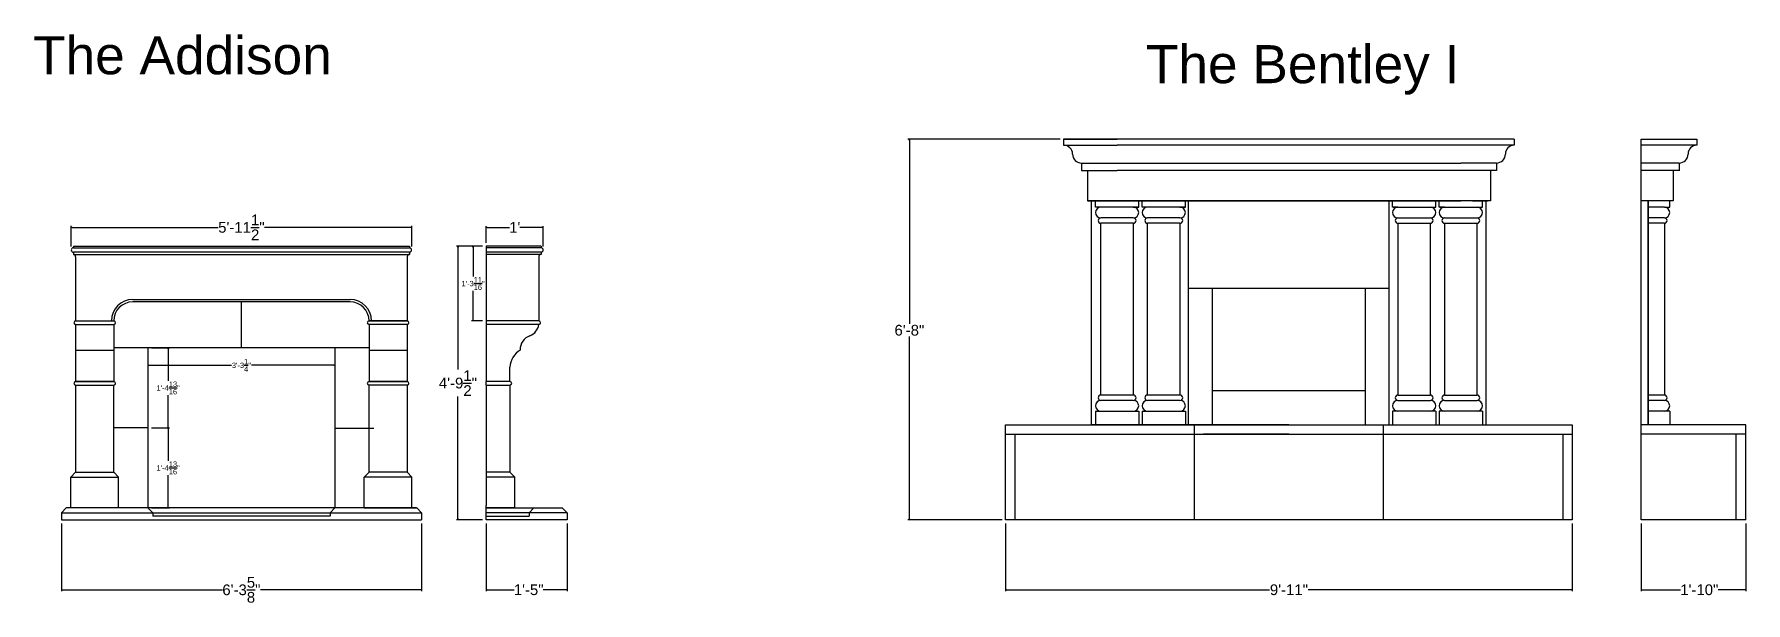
# Model space of a CAD drawing. Header units: millimetres. Extents: x 1155 to 2227, y 540 to 1342.
# Drawn here: x 1195.5 to 1555, y 869.1 to 988.6 of the extents above; entities that cross this region are included whole.
import ezdxf

# ---------------------------------------------------------------- set-up
doc = ezdxf.new("R2010")
doc.units = ezdxf.units.MM
doc.layers.add('dimension', color=4, linetype='Continuous')
doc.layers.add('text', color=4, linetype='Continuous')
doc.styles.get("Standard").update_dxf_attribs({"font": 'arial.ttf'})
doc.dimstyles.new('25', dxfattribs={"dimscale": 1.5, "dimtxt": 1, "dimasz": 0.5, "dimexe": 0.1875, "dimexo": 1, "dimgap": 0.125, "dimtad": 0, "dimtih": 1, "dimtoh": 1, "dimdec": 4, "dimzin": 4, "dimdsep": 46, "dimlunit": 4, "dimtxsty": 'Standard', "dimblk1": 'CLOSEDBLANK', "dimblk2": 'CLOSEDBLANK', "dimsah": 1, "dimcen": -1, "dimclrd": 256, "dimclre": 256, "dimclrt": 256, "dimadec": 0, "dimazin": 0, "dimtfac": 1, "dimtdec": 4, "dimtofl": 0, "dimtmove": 0, "dimatfit": 3, "dimldrblk": 'CLOSEDBLANK', "dimfxl": 1, "dimtolj": 1, "dimtzin": 4, "dimarcsym": 0})

msp = doc.modelspace()

# ---------------------------------------------------------------- texts
at = {"layer": 'text', "linetype": 'Continuous', "lineweight": 0, "char_height": 8, "attachment_point": 1}
for s, width, insert in [('\\pi99.718;The Addison', 261.154294, (1095.54284, 988.1606)), ('\\pi66.425;The Bentley I', 197.4330618, (1362.55373, 986.28892))]:
    msp.add_mtext_dynamic_manual_height_columns(s, width=width, gutter_width=1, heights=[0], dxfattribs=dict(at, insert=insert))

# ---------------------------------------------------------------- blocks, each defined once
blk = doc.blocks.new('_CLOSEDBLANK')
at = {"color": 0, "linetype": 'ByBlock'}
for p, q in [((-1, 0.17), (0, 0)), ((-1, 0.17), (-1, -0.17)), ((0, 0), (-1, -0.17))]:
    blk.add_line(p, q, dxfattribs=at)
blk = doc.blocks.new('*D298')
at = {"layer": 'Defpoints', "color": 0, "transparency": 16777216}
for p in [(1274.78, 947.99), (1203.27, 943.23), (1274.78, 943.23)]:
    blk.add_point(p, dxfattribs=at)
at = {"layer": 'dimension', "lineweight": -2, "transparency": 16777216}
for p, q in [((1203.27, 943.98), (1203.27, 948.29)), ((1203.46, 947.99), (1234.15, 947.99)), ((1274.59, 947.99), (1243.9, 947.99)), ((1274.78, 943.98), (1274.78, 948.29))]:
    blk.add_line(p, q, dxfattribs=at)
at = {"layer": 'dimension', "lineweight": -2, "transparency": 16777216, "xscale": 0.1875, "yscale": 0.1875, "zscale": 0.1875, "rotation": 180}
blk.add_blockref('_CLOSEDBLANK', (1203.27, 947.99), dxfattribs=at)
at = {"layer": 'dimension', "lineweight": -2, "transparency": 16777216, "xscale": 0.1875, "yscale": 0.1875, "zscale": 0.1875}
blk.add_blockref('_CLOSEDBLANK', (1274.78, 947.99), dxfattribs=at)
at = {"layer": 'dimension', "transparency": 16777216, "insert": (1239.02, 947.99), "char_height": 2.25, "attachment_point": 5}
blk.add_mtext('\\A1;5\'-11{\\H1.000000x;\\S1/2;}"', dxfattribs=at)
blk = doc.blocks.new('*D299')
at = {"layer": 'Defpoints', "color": 0, "transparency": 16777216}
for p in [(1201.21, 886.51), (1276.84, 886.51), (1276.84, 871.8)]:
    blk.add_point(p, dxfattribs=at)
at = {"layer": 'dimension', "lineweight": -2, "transparency": 16777216}
for p, q in [((1201.21, 885.76), (1201.21, 871.51)), ((1276.84, 885.76), (1276.84, 871.51)), ((1201.4, 871.8), (1235.02, 871.8)), ((1276.65, 871.8), (1243.03, 871.8))]:
    blk.add_line(p, q, dxfattribs=at)
at = {"layer": 'dimension', "lineweight": -2, "transparency": 16777216, "xscale": 0.1875, "yscale": 0.1875, "zscale": 0.1875, "rotation": 180}
blk.add_blockref('_CLOSEDBLANK', (1201.21, 871.8), dxfattribs=at)
at = {"layer": 'dimension', "lineweight": -2, "transparency": 16777216, "xscale": 0.1875, "yscale": 0.1875, "zscale": 0.1875}
blk.add_blockref('_CLOSEDBLANK', (1276.84, 871.8), dxfattribs=at)
at = {"layer": 'dimension', "transparency": 16777216, "insert": (1239.02, 871.8), "char_height": 2.25, "attachment_point": 5}
blk.add_mtext('\\A1;6\'-3{\\H1.000000x;\\S5/8;}"', dxfattribs=at)
blk = doc.blocks.new('*D302')
at = {"layer": 'Defpoints', "color": 0, "transparency": 16777216}
for p in [(1219.4, 922.64), (1219.4, 905.82), (1223.64, 905.82)]:
    blk.add_point(p, dxfattribs=at)
at = {"layer": 'dimension', "lineweight": -2, "transparency": 16777216}
for p, q in [((1220.15, 922.64), (1223.94, 922.64)), ((1223.64, 922.45), (1223.64, 915.75)), ((1223.64, 906.01), (1223.64, 912.71)), ((1220.15, 905.82), (1223.94, 905.82))]:
    blk.add_line(p, q, dxfattribs=at)
at = {"layer": 'dimension', "lineweight": -2, "transparency": 16777216, "xscale": 0.1875, "yscale": 0.1875, "zscale": 0.1875}
for p, rotation in [((1223.64, 922.64), 90), ((1223.64, 905.82), 270)]:
    blk.add_blockref('_CLOSEDBLANK', p, dxfattribs=dict(at, rotation=rotation))
at = {"layer": 'dimension', "transparency": 16777216, "insert": (1223.64, 914.23), "char_height": 1.125, "attachment_point": 5}
blk.add_mtext('\\A1;1\'-4{\\H1.000000x;\\S13/16;}"', dxfattribs=at)
blk = doc.blocks.new('*D303')
at = {"layer": 'Defpoints', "color": 0, "transparency": 16777216}
for p in [(1219.4, 905.82), (1223.64, 905.82), (1219.4, 889.01)]:
    blk.add_point(p, dxfattribs=at)
at = {"layer": 'dimension', "lineweight": -2, "transparency": 16777216}
for p, q in [((1220.15, 905.82), (1223.94, 905.82)), ((1223.64, 905.64), (1223.64, 898.94)), ((1223.64, 889.2), (1223.64, 895.89)), ((1220.15, 889.01), (1223.94, 889.01))]:
    blk.add_line(p, q, dxfattribs=at)
at = {"layer": 'dimension', "lineweight": -2, "transparency": 16777216, "xscale": 0.1875, "yscale": 0.1875, "zscale": 0.1875}
for p, rotation in [((1223.64, 905.82), 90), ((1223.64, 889.01), 270)]:
    blk.add_blockref('_CLOSEDBLANK', p, dxfattribs=dict(at, rotation=rotation))
at = {"layer": 'dimension', "transparency": 16777216, "insert": (1223.64, 897.42), "char_height": 1.125, "attachment_point": 5}
blk.add_mtext('\\A1;1\'-4{\\H1.000000x;\\S13/16;}"', dxfattribs=at)
blk = doc.blocks.new('*D304')
at = {"layer": 'Defpoints', "color": 0, "transparency": 16777216}
for p in [(1219.4, 922.64), (1258.65, 922.64), (1258.65, 918.99)]:
    blk.add_point(p, dxfattribs=at)
at = {"layer": 'dimension', "lineweight": -2, "transparency": 16777216}
for p, q in [((1219.4, 921.89), (1219.4, 918.7)), ((1258.65, 921.89), (1258.65, 918.7)), ((1219.59, 918.99), (1236.91, 918.99)), ((1258.46, 918.99), (1241.13, 918.99))]:
    blk.add_line(p, q, dxfattribs=at)
at = {"layer": 'dimension', "lineweight": -2, "transparency": 16777216, "xscale": 0.1875, "yscale": 0.1875, "zscale": 0.1875, "rotation": 180}
blk.add_blockref('_CLOSEDBLANK', (1219.4, 918.99), dxfattribs=at)
at = {"layer": 'dimension', "lineweight": -2, "transparency": 16777216, "xscale": 0.1875, "yscale": 0.1875, "zscale": 0.1875}
blk.add_blockref('_CLOSEDBLANK', (1258.65, 918.99), dxfattribs=at)
at = {"layer": 'dimension', "transparency": 16777216, "insert": (1239.02, 918.99), "char_height": 1.125, "attachment_point": 5}
blk.add_mtext('\\A1;3\'-3{\\H1.000000x;\\S1/4;}"', dxfattribs=at)
blk = doc.blocks.new('*D377')
at = {"layer": 'Defpoints', "color": 0, "transparency": 16777216}
for p in [(1290.42, 947.97), (1290.42, 944.01), (1302.42, 943.23)]:
    blk.add_point(p, dxfattribs=at)
at = {"layer": 'dimension', "lineweight": -2, "transparency": 16777216}
for p, q in [((1290.42, 944.76), (1290.42, 948.26)), ((1290.61, 947.97), (1295.3, 947.97)), ((1302.23, 947.97), (1297.53, 947.97)), ((1302.42, 943.98), (1302.42, 948.26))]:
    blk.add_line(p, q, dxfattribs=at)
at = {"layer": 'dimension', "lineweight": -2, "transparency": 16777216, "xscale": 0.1875, "yscale": 0.1875, "zscale": 0.1875, "rotation": 180}
blk.add_blockref('_CLOSEDBLANK', (1290.42, 947.97), dxfattribs=at)
at = {"layer": 'dimension', "lineweight": -2, "transparency": 16777216, "xscale": 0.1875, "yscale": 0.1875, "zscale": 0.1875}
blk.add_blockref('_CLOSEDBLANK', (1302.42, 947.97), dxfattribs=at)
at = {"layer": 'dimension', "transparency": 16777216, "insert": (1296.42, 947.97), "char_height": 2.25, "attachment_point": 5}
blk.add_mtext("\\A1;1'", dxfattribs=at)
blk = doc.blocks.new('*D378')
at = {"layer": 'Defpoints', "color": 0, "transparency": 16777216}
for p in [(1290.42, 944.01), (1284.49, 886.51), (1290.42, 886.51)]:
    blk.add_point(p, dxfattribs=at)
at = {"layer": 'dimension', "lineweight": -2, "transparency": 16777216}
for p, q in [((1289.67, 944.01), (1284.2, 944.01)), ((1284.49, 943.82), (1284.49, 918.1)), ((1284.49, 886.7), (1284.49, 912.42)), ((1289.67, 886.51), (1284.2, 886.51))]:
    blk.add_line(p, q, dxfattribs=at)
at = {"layer": 'dimension', "lineweight": -2, "transparency": 16777216, "xscale": 0.1875, "yscale": 0.1875, "zscale": 0.1875}
for p, rotation in [((1284.49, 944.01), 90), ((1284.49, 886.51), 270)]:
    blk.add_blockref('_CLOSEDBLANK', p, dxfattribs=dict(at, rotation=rotation))
at = {"layer": 'dimension', "transparency": 16777216, "insert": (1284.49, 915.26), "char_height": 2.25, "attachment_point": 5}
blk.add_mtext('\\A1;4\'-9{\\H1.000000x;\\S1/2;}"', dxfattribs=at)
blk = doc.blocks.new('*D379')
at = {"layer": 'Defpoints', "color": 0, "transparency": 16777216}
for p in [(1290.42, 944.01), (1287.67, 928.32), (1290.42, 928.32)]:
    blk.add_point(p, dxfattribs=at)
at = {"layer": 'dimension', "lineweight": -2, "transparency": 16777216}
for p, q in [((1289.67, 944.01), (1287.38, 944.01)), ((1287.67, 943.82), (1287.67, 937.69)), ((1287.67, 928.51), (1287.67, 934.64)), ((1289.67, 928.32), (1287.38, 928.32))]:
    blk.add_line(p, q, dxfattribs=at)
at = {"layer": 'dimension', "lineweight": -2, "transparency": 16777216, "xscale": 0.1875, "yscale": 0.1875, "zscale": 0.1875}
for p, rotation in [((1287.67, 944.01), 90), ((1287.67, 928.32), 270)]:
    blk.add_blockref('_CLOSEDBLANK', p, dxfattribs=dict(at, rotation=rotation))
at = {"layer": 'dimension', "transparency": 16777216, "insert": (1287.67, 936.17), "char_height": 1.125, "attachment_point": 5}
blk.add_mtext('\\A1;1\'-3{\\H1.000000x;\\S11/16;}"', dxfattribs=at)
blk = doc.blocks.new('*D380')
at = {"layer": 'Defpoints', "color": 0, "transparency": 16777216}
for p in [(1290.42, 886.51), (1307.42, 886.51), (1307.42, 871.8)]:
    blk.add_point(p, dxfattribs=at)
at = {"layer": 'dimension', "lineweight": -2, "transparency": 16777216}
for p, q in [((1290.42, 885.76), (1290.42, 871.51)), ((1307.42, 885.76), (1307.42, 871.51)), ((1290.61, 871.8), (1296.28, 871.8)), ((1307.23, 871.8), (1302.43, 871.8))]:
    blk.add_line(p, q, dxfattribs=at)
at = {"layer": 'dimension', "lineweight": -2, "transparency": 16777216, "xscale": 0.1875, "yscale": 0.1875, "zscale": 0.1875, "rotation": 180}
blk.add_blockref('_CLOSEDBLANK', (1290.42, 871.8), dxfattribs=at)
at = {"layer": 'dimension', "lineweight": -2, "transparency": 16777216, "xscale": 0.1875, "yscale": 0.1875, "zscale": 0.1875}
blk.add_blockref('_CLOSEDBLANK', (1307.42, 871.8), dxfattribs=at)
at = {"layer": 'dimension', "transparency": 16777216, "insert": (1299.35, 871.8), "char_height": 2.25, "attachment_point": 5}
blk.add_mtext('\\A1;1\'-5"', dxfattribs=at)
blk = doc.blocks.new('*D381')
at = {"layer": 'Defpoints', "color": 0, "transparency": 16777216}
for p in [(1399.52, 886.51), (1518.52, 886.51), (1518.52, 871.8)]:
    blk.add_point(p, dxfattribs=at)
at = {"layer": 'dimension', "lineweight": -2, "transparency": 16777216}
for p, q in [((1399.52, 885.76), (1399.52, 871.51)), ((1518.52, 885.76), (1518.52, 871.51)), ((1399.71, 871.8), (1454.97, 871.8)), ((1518.34, 871.8), (1463.08, 871.8))]:
    blk.add_line(p, q, dxfattribs=at)
at = {"layer": 'dimension', "lineweight": -2, "transparency": 16777216, "xscale": 0.1875, "yscale": 0.1875, "zscale": 0.1875, "rotation": 180}
blk.add_blockref('_CLOSEDBLANK', (1399.52, 871.8), dxfattribs=at)
at = {"layer": 'dimension', "lineweight": -2, "transparency": 16777216, "xscale": 0.1875, "yscale": 0.1875, "zscale": 0.1875}
blk.add_blockref('_CLOSEDBLANK', (1518.52, 871.8), dxfattribs=at)
at = {"layer": 'dimension', "transparency": 16777216, "insert": (1459.02, 871.8), "char_height": 2.25, "attachment_point": 5}
blk.add_mtext('\\A1;9\'-11"', dxfattribs=at)
blk = doc.blocks.new('*D382')
at = {"layer": 'Defpoints', "color": 0, "transparency": 16777216}
for p in [(1532.96, 886.51), (1554.96, 886.51), (1554.96, 871.8)]:
    blk.add_point(p, dxfattribs=at)
at = {"layer": 'dimension', "lineweight": -2, "transparency": 16777216}
for p, q in [((1532.96, 885.76), (1532.96, 871.51)), ((1554.96, 885.76), (1554.96, 871.51)), ((1533.15, 871.8), (1541.26, 871.8)), ((1554.77, 871.8), (1549.15, 871.8))]:
    blk.add_line(p, q, dxfattribs=at)
at = {"layer": 'dimension', "lineweight": -2, "transparency": 16777216, "xscale": 0.1875, "yscale": 0.1875, "zscale": 0.1875, "rotation": 180}
blk.add_blockref('_CLOSEDBLANK', (1532.96, 871.8), dxfattribs=at)
at = {"layer": 'dimension', "lineweight": -2, "transparency": 16777216, "xscale": 0.1875, "yscale": 0.1875, "zscale": 0.1875}
blk.add_blockref('_CLOSEDBLANK', (1554.96, 871.8), dxfattribs=at)
at = {"layer": 'dimension', "transparency": 16777216, "insert": (1545.21, 871.8), "char_height": 2.25, "attachment_point": 5}
blk.add_mtext('\\A1;1\'-10"', dxfattribs=at)
blk = doc.blocks.new('*D383')
at = {"layer": 'Defpoints', "color": 0, "transparency": 16777216}
for p in [(1411.7, 966.51), (1379.31, 886.51), (1399.52, 886.51)]:
    blk.add_point(p, dxfattribs=at)
at = {"layer": 'dimension', "lineweight": -2, "transparency": 16777216}
for p, q in [((1410.95, 966.51), (1379.01, 966.51)), ((1379.31, 966.32), (1379.31, 927.68)), ((1379.31, 886.7), (1379.31, 925.01)), ((1398.77, 886.51), (1379.01, 886.51))]:
    blk.add_line(p, q, dxfattribs=at)
at = {"layer": 'dimension', "lineweight": -2, "transparency": 16777216, "xscale": 0.1875, "yscale": 0.1875, "zscale": 0.1875}
for p, rotation in [((1379.31, 966.51), 90), ((1379.31, 886.51), 270)]:
    blk.add_blockref('_CLOSEDBLANK', p, dxfattribs=dict(at, rotation=rotation))
at = {"layer": 'dimension', "transparency": 16777216, "insert": (1379.31, 926.35), "char_height": 2.25, "attachment_point": 5}
blk.add_mtext('\\A1;6\'-8"', dxfattribs=at)

# ---------------------------------------------------------------- dimensions: what is measured, and where the dimension line sits
at = {"layer": 'dimension'}
dim = msp.add_linear_dim(base=(1379.30615, 886.51181), p1=(1411.69845, 966.51181), p2=(1399.524, 886.51181), angle=90, dimstyle='25', override={"dimtxt": 1.5, "dimasz": 0.125, "dimexe": 0.197, "dimexo": 0.5, "dimtm": 2.6543}, dxfattribs=at)
dim.commit()
dim.dimension.update_dxf_attribs({"geometry": '*D383', "text_midpoint": (1379.30615, 926.34513), "dimtype": 160})
for base, p1, p2, picture, middle in [((1274.77525, 947.99374), (1203.27275, 943.23056), (1274.77525, 943.23056), '*D298', (1239.024, 947.99374)), ((1258.649, 918.99124), (1219.399, 922.63681), (1258.649, 922.63681), '*D304', (1239.024, 918.99124))]:
    dim = msp.add_linear_dim(base=base, p1=p1, p2=p2, dimstyle='25', dxfattribs=at)
    dim.commit()
    dim.dimension.update_dxf_attribs({"geometry": picture, "text_midpoint": middle})
for base, p1, p2, angle, picture, middle in [((1290.4178, 947.96898), (1302.4178, 943.23056), (1290.4178, 944.01181), 180, '*D377', (1296.4178, 947.96898)), ((1284.49411, 886.51181), (1290.4178, 944.01181), (1290.4178, 886.51181), 90, '*D378', (1284.49411, 915.26181)), ((1287.67379, 928.32431), (1290.4178, 944.01181), (1290.4178, 928.32431), 90, '*D379', (1287.67379, 936.16806))]:
    dim = msp.add_linear_dim(base=base, p1=p1, p2=p2, angle=angle, dimstyle='25', dxfattribs=at)
    dim.commit()
    dim.dimension.update_dxf_attribs({"geometry": picture, "text_midpoint": middle})
for p1, picture, middle in [((1219.399, 922.63681), '*D302', (1223.64142, 914.23056)), ((1219.399, 889.01181), '*D303', (1223.64142, 897.41806))]:
    dim = msp.add_linear_dim(base=(1223.64142, 905.82431), p1=p1, p2=(1219.399, 905.82431), angle=90, dimstyle='25', override={"dimtxt": 0.75, "dimasz": 0.125, "dimexe": 0.197, "dimexo": 0.5, "dimtm": 2.6543}, dxfattribs=at)
    dim.commit()
    dim.dimension.update_dxf_attribs({"geometry": picture, "text_midpoint": middle})
dim = msp.add_linear_dim(base=(1276.83775, 871.80137), p1=(1201.21025, 886.51181), p2=(1276.83775, 886.51181), dimstyle='25', override={"dimtxt": 1.5, "dimasz": 0.125, "dimexe": 0.197, "dimexo": 0.5, "dimtm": 2.6543}, dxfattribs=at)
dim.commit()
dim.dimension.update_dxf_attribs({"geometry": '*D299', "text_midpoint": (1239.024, 871.80137)})
for base, p1, p2, picture, middle in [((1307.4178, 871.80137), (1290.4178, 886.51181), (1307.4178, 886.51181), '*D380', (1299.35325, 871.80137)), ((1518.524, 871.80137), (1399.524, 886.51181), (1518.524, 886.51181), '*D381', (1459.024, 871.80137)), ((1554.96217, 871.80137), (1532.96217, 886.51181), (1554.96217, 886.51181), '*D382', (1545.20731, 871.80137))]:
    dim = msp.add_linear_dim(base=base, p1=p1, p2=p2, dimstyle='25', override={"dimtxt": 1.5, "dimasz": 0.125, "dimexe": 0.197, "dimexo": 0.5, "dimtm": 2.6543}, dxfattribs=at)
    dim.commit()
    dim.dimension.update_dxf_attribs({"geometry": picture, "text_midpoint": middle, "dimtype": 160})

# ---------------------------------------------------------------- linework, layer by layer
at = {"color": 0}
for p, q in [((1411.69845, 966.51181), (1411.69845, 965.26181)), ((1411.69845, 966.51181), (1411.69845, 965.26181)), ((1411.69845, 966.51181), (1422.94845, 966.51181)), ((1500.4615, 966.51181), (1411.69845, 966.51181)), ((1411.69845, 965.26181), (1422.94845, 965.26181)), ((1495.09955, 965.26181), (1422.94845, 965.26181)), ((1506.34955, 966.51181), (1495.09955, 966.51181)), ((1506.34955, 965.26181), (1495.09955, 965.26181)), ((1506.34955, 966.51181), (1506.34955, 965.26181)), ((1506.34955, 966.51181), (1506.34955, 965.26181)), ((1532.96217, 886.51181), (1532.96217, 966.51181)), ((1532.96217, 966.51181), (1544.71217, 966.51181)), ((1544.71217, 965.26181), (1532.96217, 965.26181)), ((1544.71217, 966.51181), (1544.71217, 965.26181)), ((1544.71217, 966.51181), (1544.71217, 965.26181)), ((1415.44845, 961.51181), (1415.44845, 959.94931)), ((1415.44845, 961.51181), (1415.44845, 959.94931)), ((1415.44845, 961.51181), (1422.94845, 961.51181)), ((1415.44845, 959.94931), (1416.69845, 959.94931)), ((1415.44845, 959.94931), (1416.69845, 959.94931)), ((1416.69845, 959.94931), (1416.69845, 953.56837)), ((1416.69845, 959.94931), (1422.94845, 959.94931)), ((1422.94845, 961.51181), (1495.09955, 961.51181)), ((1495.09955, 959.94931), (1422.94845, 959.94931)), ((1502.59955, 961.51181), (1495.09955, 961.51181)), ((1501.34955, 959.94931), (1495.09955, 959.94931)), ((1502.59955, 959.94931), (1501.34955, 959.94931)), ((1502.59955, 959.94931), (1501.34955, 959.94931)), ((1501.34955, 959.94931), (1501.34955, 953.56837)), ((1502.59955, 961.51181), (1502.59955, 959.94931)), ((1502.59955, 961.51181), (1502.59955, 959.94931)), ((1540.96217, 961.51181), (1532.96217, 961.51181)), ((1541.12522, 959.94931), (1532.96217, 959.94931)), ((1540.96217, 959.94931), (1539.71217, 959.94931)), ((1540.96217, 959.94931), (1539.71217, 959.94931)), ((1539.71217, 959.94931), (1539.71217, 953.56837)), ((1540.96217, 961.51181), (1540.96217, 959.94931)), ((1540.96217, 961.51181), (1540.96217, 959.94931)), ((1416.69845, 953.57431), (1422.94845, 953.57431)), ((1416.69845, 953.57431), (1422.94845, 953.57431)), ((1420.44845, 953.56837), (1416.69845, 953.56837)), ((1501.34955, 953.56837), (1417.57454, 953.56837)), ((1417.5865, 920.44206), (1417.5865, 953.57431)), ((1417.5865, 920.44206), (1417.5865, 953.56837)), ((1418.38704, 952.22167), (1418.38704, 953.56837)), ((1422.94845, 953.57431), (1495.09955, 953.57431)), ((1427.46385, 952.22167), (1427.46385, 953.56837)), ((1428.18966, 952.22167), (1428.18966, 953.56837)), ((1437.01646, 953.56837), (1437.9615, 953.56837)), ((1437.26646, 952.22167), (1437.26646, 953.56837)), ((1437.9615, 906.51181), (1437.9615, 953.57431)), ((1480.0865, 906.51181), (1480.0865, 953.57431)), ((1480.78154, 952.22167), (1480.78154, 953.56837)), ((1489.85835, 952.22167), (1489.85835, 953.56837)), ((1490.58416, 952.22167), (1490.58416, 953.56837)), ((1501.34955, 953.57431), (1495.09955, 953.57431)), ((1497.59955, 953.56837), (1500.72455, 953.56837)), ((1499.66096, 952.22167), (1499.66096, 953.56837)), ((1500.4615, 920.44206), (1500.4615, 953.57431)), ((1500.4615, 920.44206), (1500.4615, 953.57431)), ((1500.4615, 920.44206), (1500.4615, 953.56837)), ((1539.71217, 953.56837), (1532.96217, 953.56837)), ((1534.46217, 953.56837), (1534.46217, 906.51181)), ((1534.46217, 906.51181), (1534.46217, 953.56837)), ((1538.98717, 952.22167), (1538.98717, 953.56837)), ((1419.51204, 952.22167), (1418.38704, 952.22167)), ((1427.33885, 952.22167), (1418.38704, 952.22167)), ((1426.33885, 949.97167), (1419.51204, 949.97167)), ((1426.33885, 952.22167), (1427.46385, 952.22167)), ((1429.31466, 952.22167), (1428.18966, 952.22167)), ((1437.14146, 952.22167), (1428.18966, 952.22167)), ((1436.14146, 949.97167), (1429.31466, 949.97167)), ((1436.14146, 952.22167), (1437.26646, 952.22167)), ((1481.90654, 952.22167), (1480.78154, 952.22167)), ((1480.90654, 952.22167), (1489.85835, 952.22167)), ((1481.90654, 949.97167), (1488.73335, 949.97167)), ((1488.73335, 952.22167), (1489.85835, 952.22167)), ((1491.70916, 952.22167), (1490.58416, 952.22167)), ((1490.70916, 952.22167), (1499.66096, 952.22167)), ((1491.70916, 949.97167), (1498.53596, 949.97167)), ((1498.53596, 952.22167), (1499.66096, 952.22167)), ((1537.86217, 952.22167), (1534.46217, 952.22167)), ((1537.86217, 949.97167), (1534.46217, 949.97167)), ((1537.86217, 952.22167), (1538.98717, 952.22167)), ((1426.33885, 948.84667), (1419.51204, 948.84667)), ((1419.51204, 932.41508), (1419.51204, 948.84667)), ((1426.33885, 948.84667), (1426.33885, 912.73351)), ((1436.14146, 948.84667), (1429.31466, 948.84667)), ((1429.31466, 932.41508), (1429.31466, 948.84667)), ((1436.14146, 948.84667), (1436.14146, 912.73351)), ((1481.90654, 948.84667), (1488.73335, 948.84667)), ((1481.90654, 948.84667), (1481.90654, 912.73351)), ((1488.73335, 932.41508), (1488.73335, 948.84667)), ((1491.70916, 948.84667), (1498.53596, 948.84667)), ((1491.70916, 948.84667), (1491.70916, 912.73351)), ((1498.53596, 932.41508), (1498.53596, 948.84667)), ((1537.86217, 948.84667), (1534.46217, 948.84667)), ((1537.86217, 948.84667), (1537.86217, 912.73351)), ((1203.7415, 944.01181), (1203.7415, 943.69931)), ((1203.7415, 944.01181), (1274.3065, 944.01181)), ((1203.7415, 943.69931), (1274.3065, 943.69931)), ((1203.7415, 942.76181), (1203.7415, 942.29306)), ((1274.3065, 942.76181), (1203.7415, 942.76181)), ((1203.7415, 942.29306), (1274.3065, 942.29306)), ((1204.21025, 941.82431), (1204.21025, 928.32431)), ((1273.83775, 941.82431), (1273.83775, 928.32431)), ((1274.3065, 944.01181), (1274.3065, 943.69931)), ((1274.3065, 942.76181), (1274.3065, 942.29306)), ((1290.4178, 944.01181), (1290.4178, 915.57431)), ((1301.94905, 944.01181), (1290.4178, 944.01181)), ((1301.94905, 943.69931), (1290.4178, 943.69931)), ((1301.94905, 942.76181), (1290.4178, 942.76181)), ((1301.94905, 942.29306), (1290.4178, 942.29306)), ((1301.4803, 941.82431), (1301.4803, 928.32431)), ((1301.94905, 944.01181), (1301.94905, 943.69931)), ((1301.94905, 942.76181), (1301.94905, 942.29306)), ((1480.0865, 935.13681), (1437.9615, 935.13681)), ((1442.9615, 906.51181), (1442.9615, 935.13681)), ((1475.0865, 906.51181), (1475.0865, 935.13681)), ((1216.21025, 932.82431), (1261.83775, 932.82431)), ((1261.83775, 932.32431), (1216.21025, 932.32431)), ((1239.024, 922.63681), (1239.024, 932.32431)), ((1419.51204, 912.73351), (1419.51204, 932.41508)), ((1429.31466, 912.73351), (1429.31466, 932.41508)), ((1488.73335, 912.73351), (1488.73335, 932.41508)), ((1498.53596, 912.73351), (1498.53596, 932.41508)), ((1204.21025, 928.32431), (1212.21025, 928.32431)), ((1204.21025, 927.57431), (1212.21025, 927.57431)), ((1204.21025, 927.57431), (1204.21025, 915.57431)), ((1212.21025, 927.57431), (1212.21025, 915.57431)), ((1273.83775, 928.32431), (1265.83775, 928.32431)), ((1265.83775, 928.32431), (1273.83775, 928.32431)), ((1273.83775, 927.57431), (1265.83775, 927.57431)), ((1273.83775, 927.57431), (1265.83775, 927.57431)), ((1265.83775, 927.57431), (1265.83775, 915.57431)), ((1273.83775, 927.57431), (1273.83775, 915.57431)), ((1301.4803, 928.32431), (1290.4178, 928.32431)), ((1301.4803, 927.57431), (1290.4178, 927.57431)), ((1301.4803, 927.57431), (1299.4803, 927.57431)), ((1204.21025, 922.20428), (1212.21025, 922.20428)), ((1265.83775, 922.63681), (1212.21025, 922.63681)), ((1219.399, 922.63681), (1219.399, 889.01181)), ((1258.649, 922.63681), (1258.649, 889.01181)), ((1265.83775, 922.20428), (1273.83775, 922.20428)), ((1417.5865, 906.51181), (1417.5865, 920.44206)), ((1417.5865, 906.51181), (1417.5865, 920.44206)), ((1500.4615, 906.51181), (1500.4615, 920.44206)), ((1500.4615, 906.51181), (1500.4615, 920.44206)), ((1500.4615, 906.51181), (1500.4615, 920.44206)), ((1295.4178, 915.57431), (1295.4178, 918.57431)), ((1204.21025, 915.57431), (1212.21025, 915.57431)), ((1212.21025, 915.57431), (1204.21025, 915.57431)), ((1204.21025, 914.82431), (1212.21025, 914.82431)), ((1204.21025, 914.82431), (1204.21025, 896.51181)), ((1212.21025, 896.51181), (1212.21025, 914.82431)), ((1273.83775, 915.57431), (1265.83775, 915.57431)), ((1265.83775, 915.57431), (1273.83775, 915.57431)), ((1273.83775, 914.82431), (1265.83775, 914.82431)), ((1265.83775, 896.51181), (1265.83775, 914.82431)), ((1273.83775, 914.82431), (1273.83775, 896.51181)), ((1290.4178, 914.82431), (1290.4178, 915.57431)), ((1295.4178, 915.57431), (1290.4178, 915.57431)), ((1290.4178, 914.82431), (1295.4178, 914.82431)), ((1290.4178, 914.82431), (1290.4178, 889.51181)), ((1295.4178, 914.82431), (1295.4178, 896.51181)), ((1475.0865, 913.63681), (1442.9615, 913.63681)), ((1426.33885, 912.73351), (1419.51204, 912.73351)), ((1426.33885, 911.60851), (1419.51204, 911.60851)), ((1436.14146, 912.73351), (1429.31466, 912.73351)), ((1436.14146, 911.60851), (1429.31466, 911.60851)), ((1481.90654, 912.73351), (1488.73335, 912.73351)), ((1481.90654, 911.60851), (1488.73335, 911.60851)), ((1491.70916, 912.73351), (1498.53596, 912.73351)), ((1491.70916, 911.60851), (1498.53596, 911.60851)), ((1537.86217, 912.73351), (1534.46217, 912.73351)), ((1537.86217, 911.60851), (1534.46217, 911.60851)), ((1219.399, 905.82431), (1212.21025, 905.82431)), ((1399.524, 886.51181), (1399.524, 906.51181)), ((1399.524, 906.51181), (1518.524, 906.51181)), ((1459.024, 906.51181), (1417.5865, 906.51181)), ((1418.38704, 909.35851), (1418.38704, 906.51181)), ((1418.38704, 909.35851), (1427.46385, 909.35851)), ((1427.46385, 909.35851), (1427.46385, 906.46401)), ((1428.18966, 909.35851), (1428.18966, 906.51181)), ((1428.18966, 909.35851), (1437.26646, 909.35851)), ((1437.26646, 909.35851), (1437.26646, 906.46401)), ((1439.19, 886.51181), (1439.19, 906.51181)), ((1459.024, 906.51181), (1441.05839, 906.51181)), ((1459.024, 906.51181), (1442.9615, 906.51181)), ((1459.024, 906.51181), (1476.98961, 906.51181)), ((1459.024, 906.51181), (1500.4615, 906.51181)), ((1478.856, 886.51181), (1478.856, 906.51181)), ((1480.78154, 909.35851), (1480.78154, 906.46401)), ((1489.85835, 909.35851), (1480.78154, 909.35851)), ((1489.85835, 909.35851), (1489.85835, 906.51181)), ((1490.58416, 909.35851), (1490.58416, 906.46401)), ((1499.66096, 909.35851), (1490.58416, 909.35851)), ((1499.66096, 909.35851), (1499.66096, 906.51181)), ((1518.524, 906.51181), (1518.524, 886.51181)), ((1554.96217, 906.51181), (1532.96217, 906.51181)), ((1538.98717, 909.35851), (1534.46217, 909.35851)), ((1540.08717, 906.51181), (1534.46217, 906.51181)), ((1538.98717, 909.35851), (1538.98717, 906.51181)), ((1554.96217, 904.51181), (1554.96217, 906.51181)), ((1258.649, 905.76181), (1266.83775, 905.76181)), ((1399.524, 904.51181), (1518.524, 904.51181)), ((1401.524, 886.51181), (1401.524, 904.51181)), ((1459.024, 904.51181), (1441.05839, 904.51181)), ((1459.024, 904.51181), (1476.98961, 904.51181)), ((1516.524, 904.51181), (1516.524, 886.51181)), ((1554.96217, 904.51181), (1532.96217, 904.51181)), ((1552.96217, 886.51181), (1552.96217, 904.51181)), ((1554.96217, 886.51181), (1554.96217, 904.51181)), ((1203.21025, 895.51181), (1204.21025, 896.51181)), ((1203.21025, 889.01181), (1203.21025, 895.51181)), ((1203.21025, 895.51181), (1213.21025, 895.51181)), ((1204.21025, 896.51181), (1212.21025, 896.51181)), ((1213.21025, 895.51181), (1212.21025, 896.51181)), ((1213.21025, 889.01181), (1213.21025, 895.51181)), ((1264.83775, 895.51181), (1265.83775, 896.51181)), ((1264.83775, 889.01181), (1264.83775, 895.51181)), ((1274.83775, 895.51181), (1264.83775, 895.51181)), ((1273.83775, 896.51181), (1265.83775, 896.51181)), ((1274.83775, 895.51181), (1273.83775, 896.51181)), ((1274.83775, 889.01181), (1274.83775, 895.51181)), ((1295.4178, 896.51181), (1290.4178, 896.51181)), ((1296.4178, 895.51181), (1290.4178, 895.51181)), ((1296.4178, 895.51181), (1295.4178, 896.51181)), ((1296.4178, 889.01181), (1296.4178, 895.51181)), ((1202.21025, 889.01181), (1201.21025, 888.01181)), ((1201.21025, 888.01181), (1201.21025, 886.51181)), ((1201.21025, 888.01181), (1276.83775, 888.01181)), ((1213.21025, 889.01181), (1202.21025, 889.01181)), ((1275.77275, 889.01181), (1202.21025, 889.01181)), ((1219.399, 889.01181), (1220.399, 888.01181)), ((1220.399, 888.01181), (1220.399, 887.26181)), ((1258.649, 889.01181), (1257.649, 888.01181)), ((1257.649, 888.01181), (1257.649, 887.26181)), ((1264.83775, 889.01181), (1275.83775, 889.01181)), ((1275.83775, 889.01181), (1276.83775, 888.01181)), ((1276.83775, 888.01181), (1276.83775, 886.51181)), ((1290.4178, 886.51181), (1290.4178, 889.51181)), ((1296.4178, 889.01181), (1290.4178, 889.01181)), ((1290.4178, 889.01181), (1306.4178, 889.01181)), ((1307.4178, 888.01181), (1290.4178, 888.01181)), ((1300.42993, 889.01181), (1299.42993, 888.01181)), ((1299.42993, 888.01181), (1299.42993, 887.26181)), ((1306.4178, 889.01181), (1307.4178, 888.01181)), ((1307.4178, 888.01181), (1307.4178, 886.51181)), ((1201.21025, 886.51181), (1276.83775, 886.51181)), ((1257.649, 887.26181), (1220.399, 887.26181)), ((1290.4178, 887.26181), (1299.42993, 887.26181)), ((1307.4178, 886.51181), (1290.4178, 886.51181)), ((1459.024, 886.51181), (1399.524, 886.51181)), ((1518.524, 886.51181), (1459.024, 886.51181)), ((1554.96217, 886.51181), (1532.96217, 886.51181))]:
    msp.add_line(p, q, dxfattribs=at)
for centre, radius, start, end in [((1411.69845, 963.38681), 1.875, 0, 90), ((1411.69845, 963.38681), 1.875, 0, 90), ((1415.44845, 963.38681), 1.875, 180, 270), ((1415.44845, 963.38681), 1.875, 180, 270), ((1502.59955, 963.38681), 1.875, 270, 360), ((1502.59955, 963.38681), 1.875, 270, 360), ((1506.34955, 963.38681), 1.875, 90, 180), ((1506.34955, 963.38681), 1.875, 90, 180), ((1540.96217, 963.38681), 1.875, 270, 360), ((1540.96217, 963.38681), 1.875, 270, 360), ((1544.71217, 963.38681), 1.875, 90, 180), ((1544.71217, 963.38681), 1.875, 90, 180), ((1419.51204, 951.09667), 1.125, 90, 270), ((1419.51204, 951.09667), 1.125, 90, 270), ((1419.51204, 949.40917), 0.5625, 90, 270), ((1419.51204, 949.40917), 0.5625, 90, 270), ((1426.33885, 951.09667), 1.125, 270, 90), ((1426.33885, 951.09667), 1.125, 270, 90), ((1426.33885, 949.40917), 0.5625, 270, 90), ((1426.33885, 949.40917), 0.5625, 270, 90), ((1429.31466, 951.09667), 1.125, 90, 270), ((1429.31466, 951.09667), 1.125, 90, 270), ((1429.31466, 949.40917), 0.5625, 90, 270), ((1429.31466, 949.40917), 0.5625, 90, 270), ((1436.14146, 951.09667), 1.125, 270, 90), ((1436.14146, 951.09667), 1.125, 270, 90), ((1436.14146, 949.40917), 0.5625, 270, 90), ((1436.14146, 949.40917), 0.5625, 270, 90), ((1481.90654, 951.09667), 1.125, 90, 270), ((1481.90654, 951.09667), 1.125, 90, 270), ((1481.90654, 949.40917), 0.5625, 90, 270), ((1481.90654, 949.40917), 0.5625, 90, 270), ((1488.73335, 951.09667), 1.125, 270, 90), ((1488.73335, 951.09667), 1.125, 270, 90), ((1488.73335, 949.40917), 0.5625, 270, 90), ((1488.73335, 949.40917), 0.5625, 270, 90), ((1491.70916, 951.09667), 1.125, 90, 270), ((1491.70916, 951.09667), 1.125, 90, 270), ((1491.70916, 949.40917), 0.5625, 90, 270), ((1491.70916, 949.40917), 0.5625, 90, 270), ((1498.53596, 951.09667), 1.125, 270, 90), ((1498.53596, 951.09667), 1.125, 270, 90), ((1498.53596, 949.40917), 0.5625, 270, 90), ((1498.53596, 949.40917), 0.5625, 270, 90), ((1537.86217, 951.09667), 1.125, 270, 90), ((1537.86217, 951.09667), 1.125, 270, 90), ((1537.86217, 949.40917), 0.5625, 270, 90), ((1537.86217, 949.40917), 0.5625, 270, 90), ((1203.7415, 943.23056), 0.46875, 90, 270), ((1203.7415, 941.82431), 0.46875, 0, 90), ((1274.3065, 941.82431), 0.46875, 90, 180), ((1274.3065, 943.23056), 0.46875, 270, 90), ((1301.94905, 941.82431), 0.46875, 90, 180), ((1301.94905, 943.23056), 0.46875, 270, 90), ((1216.21025, 928.32431), 4.5, 90, 180), ((1216.21025, 928.32431), 4, 90, 180), ((1261.83775, 928.32431), 4.5, 0, 90), ((1261.83775, 928.32431), 4, 0, 90), ((1204.21025, 927.94931), 0.375, 90, 270), ((1212.21025, 927.94931), 0.375, 270, 90), ((1265.83775, 927.94931), 0.375, 90, 270), ((1265.83775, 927.94931), 0.375, 90, 270), ((1265.83775, 927.94931), 0.375, 90, 270), ((1273.83775, 927.94931), 0.375, 270, 90), ((1273.83775, 927.94931), 0.375, 270, 90), ((1298.55399, 927.95799), 2.95135, 291.1958655, 352.5301645), ((1301.4803, 927.94931), 0.375, 270, 90), ((1300.58392, 922.35659), 3.00797, 108.6687345, 182.9025797), ((1299.85457, 918.3906), 4.44057, 120.8150783, 177.6289983), ((1204.21025, 915.19931), 0.375, 90, 270), ((1212.21025, 915.19931), 0.375, 270, 90), ((1265.83775, 915.19931), 0.375, 90, 270), ((1273.83775, 915.19931), 0.375, 270, 90), ((1295.4178, 915.19931), 0.375, 270, 90), ((1419.51204, 910.48351), 1.125, 90, 270), ((1419.51204, 910.48351), 1.125, 90, 270), ((1419.51204, 912.17101), 0.5625, 90, 270), ((1419.51204, 912.17101), 0.5625, 90, 270), ((1426.33885, 912.17101), 0.5625, 270, 90), ((1426.33885, 912.17101), 0.5625, 270, 90), ((1426.33885, 910.48351), 1.125, 270, 90), ((1426.33885, 910.48351), 1.125, 270, 90), ((1429.31466, 910.48351), 1.125, 90, 270), ((1429.31466, 910.48351), 1.125, 90, 270), ((1429.31466, 912.17101), 0.5625, 90, 270), ((1429.31466, 912.17101), 0.5625, 90, 270), ((1436.14146, 912.17101), 0.5625, 270, 90), ((1436.14146, 912.17101), 0.5625, 270, 90), ((1436.14146, 910.48351), 1.125, 270, 90), ((1436.14146, 910.48351), 1.125, 270, 90), ((1481.90654, 910.48351), 1.125, 90, 270), ((1481.90654, 910.48351), 1.125, 90, 270), ((1481.90654, 912.17101), 0.5625, 90, 270), ((1481.90654, 912.17101), 0.5625, 90, 270), ((1488.73335, 912.17101), 0.5625, 270, 90), ((1488.73335, 912.17101), 0.5625, 270, 90), ((1488.73335, 910.48351), 1.125, 270, 90), ((1488.73335, 910.48351), 1.125, 270, 90), ((1491.70916, 910.48351), 1.125, 90, 270), ((1491.70916, 910.48351), 1.125, 90, 270), ((1491.70916, 912.17101), 0.5625, 90, 270), ((1491.70916, 912.17101), 0.5625, 90, 270), ((1498.53596, 912.17101), 0.5625, 270, 90), ((1498.53596, 912.17101), 0.5625, 270, 90), ((1498.53596, 910.48351), 1.125, 270, 90), ((1498.53596, 910.48351), 1.125, 270, 90), ((1537.86217, 912.17101), 0.5625, 270, 90), ((1537.86217, 912.17101), 0.5625, 270, 90), ((1537.86217, 910.48351), 1.125, 270, 90), ((1537.86217, 910.48351), 1.125, 270, 90)]:
    msp.add_arc(centre, radius, start, end, dxfattribs=at)

msp.set_redraw_order([(e.dxf.handle, doc.entitydb.next_handle()) for e in msp.query("TEXT MTEXT ATTDEF DIMENSION ARC_DIMENSION")])  # texts and dimensions are drawn at this point

doc.saveas('drawing.dxf')
